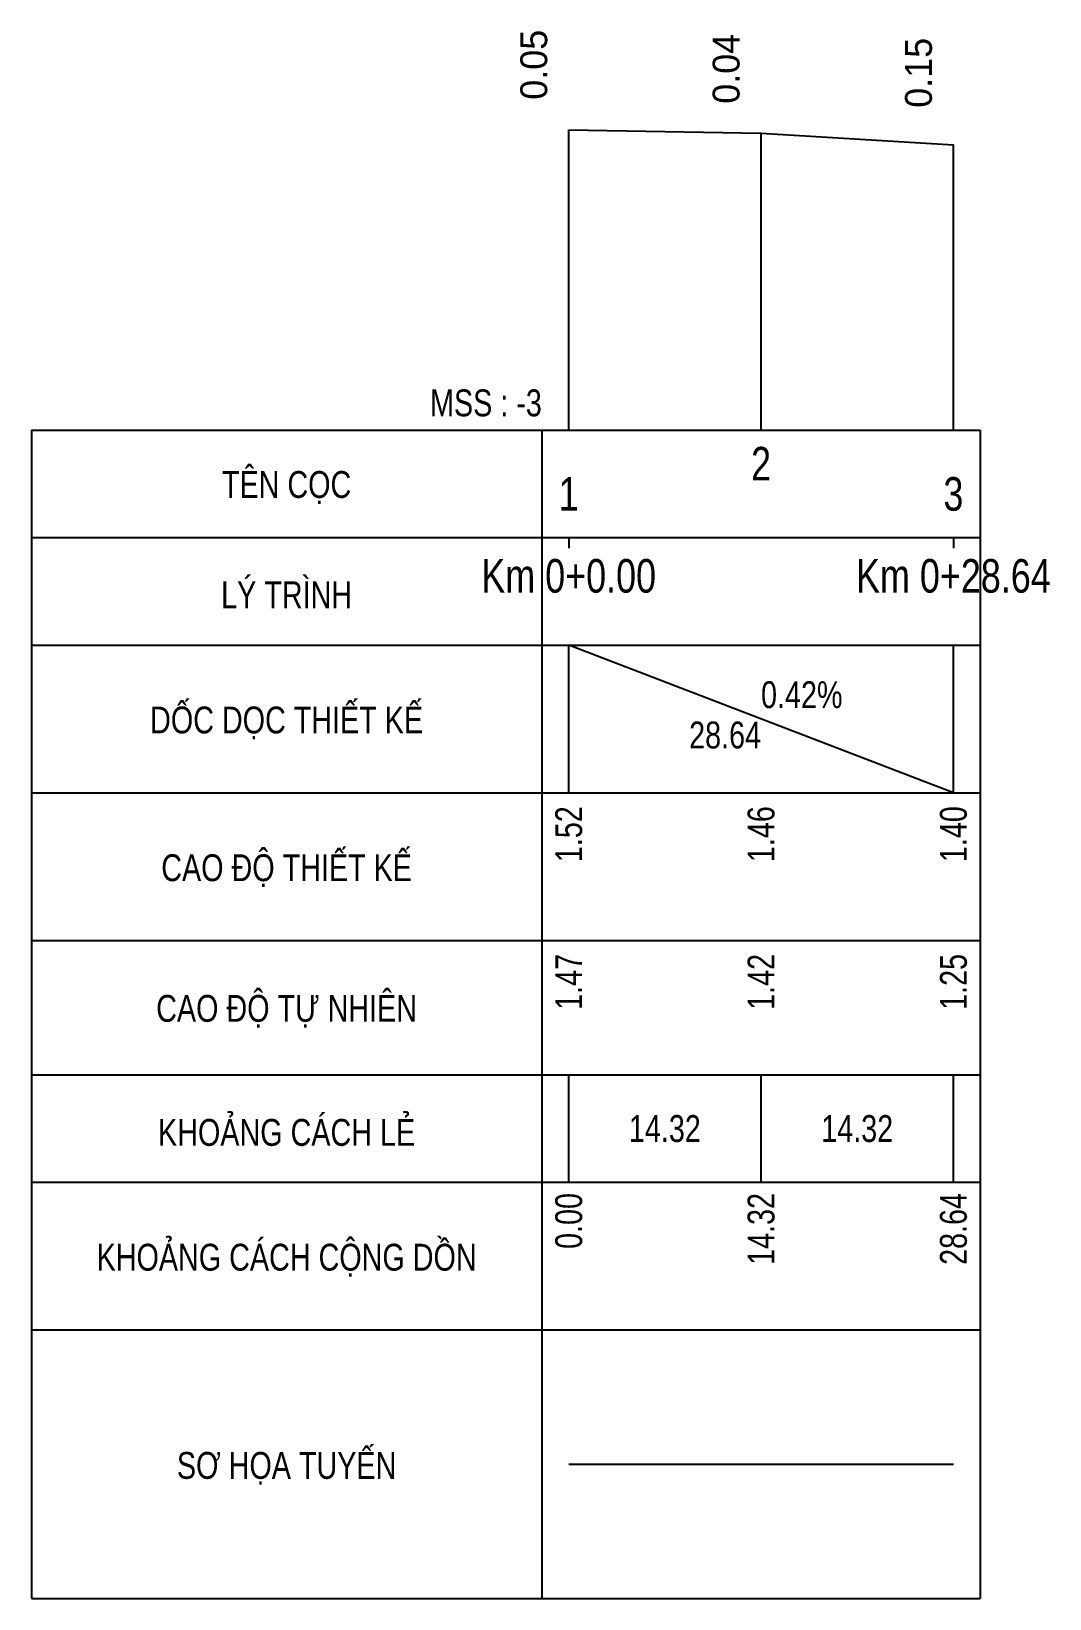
# Model space of a CAD drawing. Header units: inches. Extents: x -261 to 1013, y -2511 to 313.
# Drawn here: x 165.9 to 241.7, y -1587.7 to -1471 of the extents above; entities that cross this region are included whole.
import ezdxf
from ezdxf.enums import TextEntityAlignment as Align

# ---------------------------------------------------------------- set-up
doc = ezdxf.new("R2010")
doc.units = ezdxf.units.IN
doc.header["$MEASUREMENT"] = 0
for name, color, linetype in [('Bang TD tu nhien', 3, 'Continuous'), ('DD Ranh dan trong 1 trai', 2, 'Continuous'), ('Duong dong trac doc tu nhien', 9, 'Continuous'), ('Trac doc tu nhien', 3, 'Continuous'), ('TracDoc', 7, 'Continuous')]:
    doc.layers.add(name, color=color, linetype=linetype)
doc.styles.add('BangTD', font='viet buddy.shx', dxfattribs={"width": 0.8})

msp = doc.modelspace()

# ---------------------------------------------------------------- texts
at = {"layer": 'Bang TD tu nhien', "color": 3, "style": 'BangTD', "width": 0.8}
for s, p in [('TÊN CỌC', (184.86, -1504.72)), ('LÝ TRÌNH', (184.86, -1512.72)), ('DỐC DỌC THIẾT KẾ', (184.86, -1522.22)), ('CAO ĐỘ THIẾT KẾ', (184.86, -1533.22)), ('CAO ĐỘ TỰ NHIÊN', (184.86, -1543.72)), ('KHOẢNG CÁCH LẺ', (184.86, -1552.72)), ('KHOẢNG CÁCH CỘNG DỒN', (184.86, -1562.22)), ('SƠ HỌA TUYẾN', (184.86, -1577.72))]:
    msp.add_text(s, height=2, dxfattribs=at).set_placement(p, align=Align.MIDDLE)
at = {"layer": 'DD Ranh dan trong 1 trai', "color": 2}
for s, p in [('0.05', (204.86, -1476.12)), ('0.04', (219.18, -1476.42)), ('0.15', (233.5, -1476.72))]:
    msp.add_text(s, height=2, rotation=90, dxfattribs=at).set_placement(p, align=Align.BOTTOM_LEFT)
at = {"layer": 'Trac doc tu nhien', "color": 3, "insert": (203.86, -1499.72), "char_height": 2, "attachment_point": 9, "style": 'BangTD'}
msp.add_mtext('MSS : -3', dxfattribs=at)
at = {"layer": 'TracDoc', "color": 5, "style": 'BangTD', "width": 0.8}
for s, p in [('2', (220.18, -1501.97)), ('Km 0+0.00', (205.86, -1510.32)), ('Km 0+28.64', (234.5, -1510.32))]:
    msp.add_text(s, height=2.5, dxfattribs=at).set_placement(p, align=Align.TOP_CENTER)
for s, p in [('1', (205.86, -1507.47)), ('3', (234.5, -1507.47))]:
    msp.add_text(s, height=2.5, dxfattribs=at).set_placement(p, align=Align.BOTTOM_CENTER)
at = {"layer": 'TracDoc', "color": 2, "style": 'BangTD', "width": 0.8}
msp.add_text('0.42%', height=2, dxfattribs=at).set_placement((220.18, -1522.02), align=Align.BOTTOM_LEFT)
msp.add_text('28.64', height=2, dxfattribs=at).set_placement((220.18, -1522.42), align=Align.TOP_RIGHT)
for s, p in [('1.52', (205.86, -1528.72)), ('1.46', (220.18, -1528.72)), ('1.40', (234.5, -1528.72))]:
    msp.add_text(s, height=2, rotation=90, dxfattribs=at).set_placement(p, align=Align.MIDDLE_RIGHT)
at = {"layer": 'TracDoc', "color": 3, "style": 'BangTD', "width": 0.8}
for s, p in [('1.47', (205.86, -1539.72)), ('1.42', (220.18, -1539.72)), ('1.25', (234.5, -1539.72)), ('0.00', (205.86, -1557.52)), ('14.32', (220.18, -1557.52)), ('28.64', (234.5, -1557.52))]:
    msp.add_text(s, height=2, rotation=90, dxfattribs=at).set_placement(p, align=Align.MIDDLE_RIGHT)
for p in [(213.02, -1552.72), (227.34, -1552.72)]:
    msp.add_text('14.32', height=2, dxfattribs=at).set_placement(p, align=Align.MIDDLE_CENTER)

# ---------------------------------------------------------------- linework, layer by layer
at = {"layer": 'Bang TD tu nhien', "color": 3}
for p, q in [((165.86, -1500.72), (165.86, -1587.72)), ((165.86, -1500.72), (236.5, -1500.72)), ((203.86, -1500.72), (203.86, -1587.72)), ((236.5, -1500.72), (236.5, -1587.72)), ((165.86, -1508.72), (236.5, -1508.72)), ((165.86, -1516.72), (236.5, -1516.72)), ((165.86, -1527.72), (236.5, -1527.72)), ((165.86, -1538.72), (236.5, -1538.72)), ((165.86, -1548.72), (236.5, -1548.72)), ((165.86, -1556.72), (236.5, -1556.72)), ((165.86, -1567.72), (236.5, -1567.72)), ((165.86, -1587.72), (236.5, -1587.72))]:
    msp.add_line(p, q, dxfattribs=at)
at = {"layer": 'Duong dong trac doc tu nhien', "color": 8}
for p, q in [((205.86, -1500.72), (205.86, -1478.37)), ((220.18, -1500.72), (220.18, -1478.62)), ((234.5, -1500.72), (234.5, -1479.47))]:
    msp.add_line(p, q, dxfattribs=at)
at = {"layer": 'Trac doc tu nhien', "color": 3}
msp.add_lwpolyline([(205.86, -1478.37), (220.18, -1478.62), (234.5, -1479.47)], dxfattribs=at)
at = {"layer": 'TracDoc', "color": 5}
for p, q in [((205.86, -1508.72), (205.86, -1509.52)), ((234.5, -1508.72), (234.5, -1509.52))]:
    msp.add_line(p, q, dxfattribs=at)
at = {"layer": 'TracDoc', "color": 2}
for p, q in [((205.86, -1527.72), (205.86, -1516.72)), ((234.5, -1527.72), (205.86, -1516.72)), ((234.5, -1527.72), (234.5, -1516.72))]:
    msp.add_line(p, q, dxfattribs=at)
at = {"layer": 'TracDoc', "color": 3}
for p, q in [((205.86, -1556.72), (205.86, -1548.72)), ((220.18, -1556.72), (220.18, -1548.72)), ((234.5, -1556.72), (234.5, -1548.72))]:
    msp.add_line(p, q, dxfattribs=at)
at = {"layer": 'TracDoc', "color": 1}
msp.add_lwpolyline([(205.86, -1577.72), (234.5, -1577.72)], dxfattribs=at)

msp.set_redraw_order([(e.dxf.handle, doc.entitydb.next_handle()) for e in msp.query("TEXT MTEXT ATTDEF DIMENSION ARC_DIMENSION")])  # texts and dimensions are drawn at this point

doc.saveas('drawing.dxf')
